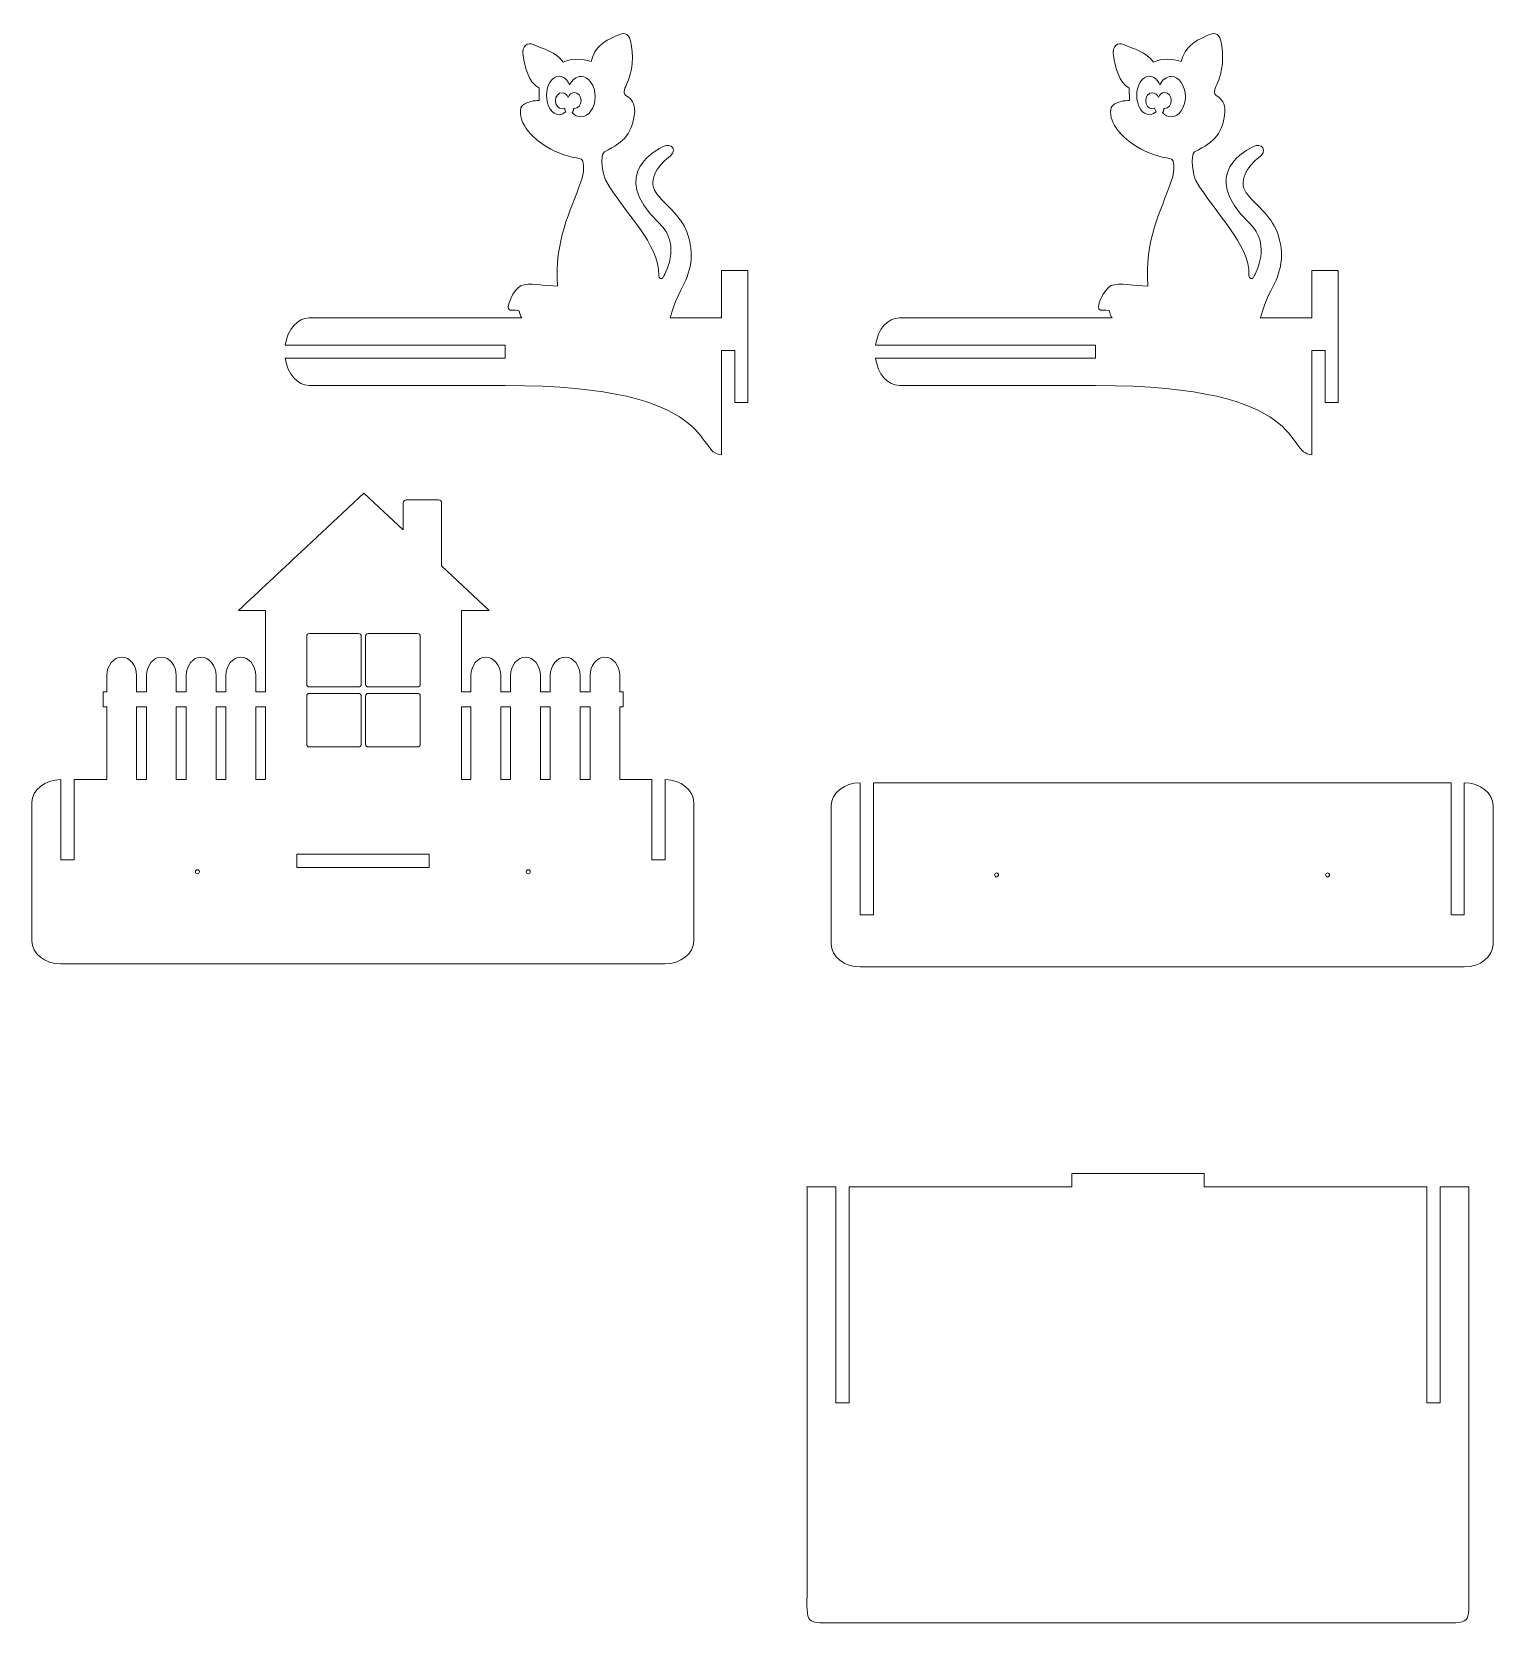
# Model space of a CAD drawing. Header units: millimetres. Extents: x -643 to 461, y -618 to 587.
import ezdxf

# ---------------------------------------------------------------- set-up
doc = ezdxf.new("R2010")
doc.units = ezdxf.units.MM
doc.header["$MEASUREMENT"] = 0
doc.layers.add('layer 1', color=7, linetype='Continuous')
doc.layers.add('layer 2', color=7, linetype='Continuous')

msp = doc.modelspace()

# ---------------------------------------------------------------- linework, layer by layer
at = {"layer": 'layer 1', "color": 30, "lineweight": 9}
for points, knots in [([(12.107, 371.1214), (12.107, 371.1214), (172.7236, 371.1214), (172.7236, 371.1214), (172.7236, 371.1214), (171.5385, 372.3327), (170.9698, 374.7984), (170.7566, 376.3157), (170.7566, 376.3157), (170.5705, 377.2294), (166.2079, 376.7477), (163.9332, 376.9632), (163.9332, 376.9632), (159.0149, 377.3707), (167.0603, 393.5538), (172.1477, 395.4425), (172.1477, 395.4425), (177.5694, 397.9083), (190.4631, 395.211), (199.6206, 395.0947), (199.6206, 395.0947), (197.2968, 429.7742), (209.2091, 450.5821), (217.7041, 475.0795), (217.7041, 475.0795), (219.8504, 479.3955), (219.6472, 489.0283), (218.3996, 490.3809), (218.3996, 490.3809), (217.6663, 491.3207), (214.9269, 491.813), (213.971, 491.9645), (213.971, 491.9645), (195.8566, 494.8335), (178.6521, 507.0648), (173.5387, 518.5494), (173.5387, 518.5494), (171.1028, 523.8544), (170.7919, 529.922), (173.5754, 531.9152), (173.5754, 531.9152), (176.908, 534.6418), (182.0556, 535.403), (185.9103, 535.4286), (185.9103, 535.4286), (185.9103, 535.4286), (185.7109, 544.7125), (185.7109, 544.7125), (185.7109, 544.7125), (177.5646, 549.0227), (175.1282, 560.6753), (173.7686, 569.5175), (173.7686, 569.5175), (172.1253, 576.6216), (177.6152, 579.6276), (181.1915, 577.7555), (181.1915, 577.7555), (189.3057, 574.279), (198.115, 572.1972), (203.9665, 564.451), (203.9665, 564.451), (210.8061, 567.4427), (217.9937, 567.0347), (225.0071, 564.7972), (225.0071, 564.7972), (227.8004, 576.1911), (235.64, 580.4384), (242.5221, 583.5533), (242.5221, 583.5533), (250.1924, 587.2426), (252.6114, 587.0175), (254.8584, 580.5771), (254.8584, 580.5771), (257.5558, 570.0019), (256.2501, 556.5075), (251.8134, 547.4583), (251.8134, 547.4583), (250.0644, 543.2644), (248.6643, 540.7266), (252.0924, 538.7558), (252.0924, 538.7558), (255.3812, 536.7775), (258.3222, 532.9702), (257.9578, 526.8967), (257.9578, 526.8967), (256.2516, 510.8843), (250.8922, 504.4598), (235.0921, 496.6406), (235.0921, 496.6406), (231.2338, 493.7534), (234.2068, 477.9666), (236.0484, 474.904), (236.0484, 474.904), (250.4331, 449.6994), (276.8105, 427.0177), (276.1283, 403.1737), (276.1283, 403.1737), (276.0952, 400.8786), (278.7306, 399.8236), (279.3238, 401.4568), (279.3238, 401.4568), (279.7409, 402.5876), (294.6027, 425.5797), (276.2553, 442.9885), (276.2553, 442.9885), (236.6651, 480.5535), (276.1257, 498.8349), (279.5675, 500.6723), (279.5675, 500.6723), (285.0074, 503.5766), (292.328, 498.1313), (281.9842, 490.9468), (281.9842, 490.9468), (279.0784, 488.9285), (266.3692, 476.0337), (274.111, 465.5454), (274.111, 465.5454), (280.0854, 457.452), (292.6874, 448.4257), (297.3149, 436.196), (297.3149, 436.196), (303.8739, 418.8603), (300.2389, 405.5233), (292.879, 392.0193), (292.879, 392.0193), (286.4149, 380.1593), (285.9346, 372.8025), (284.7007, 371.1214), (284.7007, 371.1214), (284.7007, 371.1214), (323.6166, 371.1214), (323.6166, 371.1214), (323.6166, 371.1214), (323.6166, 371.1214), (323.6166, 406.9055), (323.6166, 406.9055), (323.6166, 406.9055), (323.6166, 406.9055), (343.5133, 406.9055), (343.5133, 406.9055), (343.5133, 406.9055), (343.5133, 406.9055), (343.5133, 307.0487), (343.5133, 307.0487), (343.5133, 307.0487), (343.5133, 307.0487), (333.6097, 307.0487), (333.6097, 307.0487), (333.6097, 307.0487), (333.6097, 307.0487), (333.6097, 346.385), (333.6097, 346.385), (333.6097, 346.385), (333.6097, 346.385), (323.6097, 346.385), (323.6097, 346.385), (323.6097, 346.385), (323.6097, 346.385), (323.6097, 267.6792), (323.6097, 267.6792), (323.6097, 267.6792), (303.0214, 267.6109), (323.6097, 319.9494), (160.1525, 319.9494), (160.1525, 319.9494), (160.1525, 319.9494), (12.107, 319.9494), (12.107, 319.9494), (12.107, 319.9494), (3.1864, 319.9494), (-4.3085, 328.8353), (-5.9986, 340.5353), (-5.9986, 340.5353), (-5.9986, 340.5353), (160.1525, 340.5353), (160.1525, 340.5353), (160.1525, 340.5353), (160.1525, 340.5353), (160.1525, 350.5353), (160.1525, 350.5353), (160.1525, 350.5353), (160.1525, 350.5353), (-5.9986, 350.5353), (-5.9986, 350.5353), (-5.9986, 350.5353), (-4.3089, 362.2355), (3.186, 371.1214), (12.107, 371.1214)], [0, 0, 0, 0, 0.020833333, 0.020833333, 0.020833333, 0.020833333, 0.041666667, 0.041666667, 0.041666667, 0.041666667, 0.0625, 0.0625, 0.0625, 0.0625, 0.083333333, 0.083333333, 0.083333333, 0.083333333, 0.104166667, 0.104166667, 0.104166667, 0.104166667, 0.125, 0.125, 0.125, 0.125, 0.145833333, 0.145833333, 0.145833333, 0.145833333, 0.166666667, 0.166666667, 0.166666667, 0.166666667, 0.1875, 0.1875, 0.1875, 0.1875, 0.208333333, 0.208333333, 0.208333333, 0.208333333, 0.229166667, 0.229166667, 0.229166667, 0.229166667, 0.25, 0.25, 0.25, 0.25, 0.270833333, 0.270833333, 0.270833333, 0.270833333, 0.291666667, 0.291666667, 0.291666667, 0.291666667, 0.3125, 0.3125, 0.3125, 0.3125, 0.333333333, 0.333333333, 0.333333333, 0.333333333, 0.354166667, 0.354166667, 0.354166667, 0.354166667, 0.375, 0.375, 0.375, 0.375, 0.395833333, 0.395833333, 0.395833333, 0.395833333, 0.416666667, 0.416666667, 0.416666667, 0.416666667, 0.4375, 0.4375, 0.4375, 0.4375, 0.458333333, 0.458333333, 0.458333333, 0.458333333, 0.479166667, 0.479166667, 0.479166667, 0.479166667, 0.5, 0.5, 0.5, 0.5, 0.520833333, 0.520833333, 0.520833333, 0.520833333, 0.541666667, 0.541666667, 0.541666667, 0.541666667, 0.5625, 0.5625, 0.5625, 0.5625, 0.583333333, 0.583333333, 0.583333333, 0.583333333, 0.604166667, 0.604166667, 0.604166667, 0.604166667, 0.625, 0.625, 0.625, 0.625, 0.645833333, 0.645833333, 0.645833333, 0.645833333, 0.666666667, 0.666666667, 0.666666667, 0.666666667, 0.6875, 0.6875, 0.6875, 0.6875, 0.708333333, 0.708333333, 0.708333333, 0.708333333, 0.729166667, 0.729166667, 0.729166667, 0.729166667, 0.75, 0.75, 0.75, 0.75, 0.770833333, 0.770833333, 0.770833333, 0.770833333, 0.791666667, 0.791666667, 0.791666667, 0.791666667, 0.8125, 0.8125, 0.8125, 0.8125, 0.833333333, 0.833333333, 0.833333333, 0.833333333, 0.854166667, 0.854166667, 0.854166667, 0.854166667, 0.875, 0.875, 0.875, 0.875, 0.895833333, 0.895833333, 0.895833333, 0.895833333, 0.916666667, 0.916666667, 0.916666667, 0.916666667, 0.9375, 0.9375, 0.9375, 0.9375, 0.958333333, 0.958333333, 0.958333333, 0.958333333, 1, 1, 1, 1]), ([(217.4049, 553.551), (213.8446, 553.551), (210.6924, 551.0591), (208.751, 547.2279), (208.751, 547.2279), (207.0494, 551.145), (204.141, 553.7244), (200.8384, 553.7244), (200.8384, 553.7244), (195.5937, 553.7244), (191.3437, 547.2167), (191.3437, 539.1921), (191.3437, 539.1921), (191.3437, 531.1642), (195.5937, 524.6566), (200.8384, 524.6566), (200.8384, 524.6566), (202.7095, 524.6566), (204.4556, 525.4881), (205.9231, 526.9175), (205.9231, 526.9175), (205.7891, 527.1965), (205.6669, 527.468), (205.5576, 527.7165), (205.5576, 527.7165), (205.5576, 527.7165), (205.5507, 527.7256), (205.5507, 527.7256), (205.5507, 527.7256), (205.5507, 527.7256), (205.413, 528.0355), (205.413, 528.0355), (205.413, 528.0355), (205.413, 528.0355), (205.413, 528.0371), (205.413, 528.0371), (205.413, 528.0371), (205.413, 528.0371), (205.4056, 528.0557), (205.4056, 528.0557), (205.4056, 528.0557), (205.4056, 528.0557), (205.4019, 528.0621), (205.4019, 528.0621), (205.4019, 528.0621), (205.4019, 528.0621), (205.3773, 528.1192), (205.3773, 528.1192), (205.3773, 528.1192), (205.3773, 528.1192), (205.3401, 528.1971), (205.3401, 528.1971), (205.3401, 528.1971), (205.3401, 528.1971), (205.3336, 528.2195), (205.3336, 528.2195), (205.3336, 528.2195), (205.3336, 528.2195), (205.331, 528.2206), (205.331, 528.2206), (205.331, 528.2206), (205.331, 528.2206), (205.3171, 528.2478), (205.3171, 528.2478), (205.3171, 528.2478), (205.3171, 528.2478), (205.3042, 528.2744), (205.3042, 528.2744), (205.3042, 528.2744), (205.3042, 528.2744), (205.3033, 528.2744), (205.3033, 528.2744), (205.3033, 528.2744), (205.3033, 528.2744), (205.2953, 528.2926), (205.2953, 528.2926), (205.2953, 528.2926), (205.2953, 528.2926), (205.2866, 528.3134), (205.2866, 528.3134), (205.2866, 528.3134), (205.2866, 528.3134), (205.277, 528.3288), (205.277, 528.3288), (205.277, 528.3288), (205.277, 528.3288), (205.2675, 528.3475), (205.2675, 528.3475), (205.2675, 528.3475), (205.2675, 528.3475), (205.2579, 528.3662), (205.2579, 528.3662), (205.2579, 528.3662), (205.2579, 528.3662), (205.2489, 528.3816), (205.2489, 528.3816), (205.2489, 528.3816), (205.1784, 528.5246), (205.0199, 528.9513), (204.8226, 529.5071), (204.8226, 529.5071), (204.2972, 529.2836), (203.7276, 529.1604), (203.1383, 529.1604), (203.1383, 529.1604), (200.3509, 529.1604), (198.0888, 531.8736), (198.0888, 535.2195), (198.0888, 535.2195), (198.0888, 538.5648), (200.3509, 541.277), (203.1383, 541.277), (203.1383, 541.277), (205.1907, 541.277), (206.9573, 539.8092), (207.7488, 537.7007), (207.7488, 537.7007), (208.5056, 539.9036), (210.3101, 541.452), (212.4173, 541.452), (212.4173, 541.452), (215.2095, 541.452), (217.4726, 538.7382), (217.4726, 535.3944), (217.4726, 535.3944), (217.4726, 532.048), (215.2095, 529.3369), (212.4173, 529.3369), (212.4173, 529.3369), (212.2446, 529.3369), (212.0701, 529.3481), (211.8989, 529.3694), (211.8989, 529.3694), (211.8734, 529.1502), (211.8547, 529.0083), (211.8547, 528.9891), (211.8547, 528.9891), (211.8547, 528.9891), (211.8547, 528.9187), (211.8547, 528.9187), (211.8547, 528.9187), (211.8547, 528.9187), (211.8519, 528.9171), (211.8519, 528.9171), (211.8519, 528.9171), (211.8519, 528.9171), (211.851, 528.851), (211.851, 528.851), (211.851, 528.851), (211.851, 528.851), (211.8504, 528.8382), (211.8504, 528.8382), (211.8504, 528.8382), (211.8504, 528.8382), (211.8451, 528.7753), (211.8451, 528.7753), (211.8451, 528.7753), (211.8451, 528.7753), (211.8434, 528.7598), (211.8434, 528.7598), (211.8434, 528.7598), (211.8434, 528.7598), (211.8366, 528.6995), (211.8366, 528.6995), (211.8366, 528.6995), (211.8366, 528.6995), (211.8323, 528.6771), (211.8323, 528.6771), (211.8323, 528.6771), (211.8238, 528.6227), (211.8179, 528.5667), (211.8046, 528.5086), (211.8046, 528.5086), (211.8046, 528.5086), (211.8034, 528.5022), (211.8034, 528.5022), (211.8034, 528.5022), (211.8034, 528.5022), (211.7858, 528.4312), (211.7858, 528.4312), (211.7858, 528.4312), (211.7858, 528.4312), (211.7858, 528.4232), (211.7858, 528.4232), (211.7858, 528.4232), (211.7858, 528.4232), (211.7858, 528.4227), (211.7858, 528.4227), (211.7858, 528.4227), (211.7858, 528.4227), (211.7768, 528.3816), (211.7768, 528.3816), (211.7768, 528.3816), (211.7768, 528.3816), (211.7453, 528.259), (211.7453, 528.259), (211.7453, 528.259), (211.7453, 528.259), (211.7416, 528.2456), (211.7416, 528.2456), (211.7416, 528.2456), (211.7416, 528.2456), (211.7331, 528.2174), (211.7331, 528.2174), (211.7331, 528.2174), (211.7331, 528.2174), (211.7155, 528.1566), (211.7155, 528.1566), (211.7155, 528.1566), (211.7155, 528.1566), (211.7085, 528.1309), (211.7085, 528.1309), (211.7085, 528.1309), (211.7085, 528.1309), (211.6878, 528.068), (211.6878, 528.068), (211.6878, 528.068), (211.6878, 528.068), (211.6878, 528.0643), (211.6878, 528.0643), (211.6878, 528.0643), (211.6878, 528.0643), (211.6818, 528.0456), (211.6818, 528.0456), (211.6818, 528.0456), (211.6818, 528.0456), (211.6679, 528.0045), (211.6679, 528.0045), (211.6679, 528.0045), (211.6679, 528.0045), (211.6568, 527.9699), (211.6568, 527.9699), (211.6568, 527.9699), (211.6568, 527.9699), (211.6541, 527.9608), (211.6541, 527.9608), (211.6541, 527.9608), (211.6541, 527.9608), (211.6376, 527.9149), (211.6376, 527.9149), (211.6376, 527.9149), (211.6376, 527.9149), (211.6258, 527.8781), (211.6258, 527.8781), (211.6258, 527.8781), (211.6258, 527.8781), (211.6226, 527.8728), (211.6226, 527.8728), (211.6226, 527.8728), (211.6226, 527.8728), (211.6205, 527.8611), (211.6205, 527.8611), (211.6205, 527.8611), (211.6205, 527.8611), (211.5895, 527.7859), (211.5895, 527.7859), (211.5895, 527.7859), (211.5895, 527.7859), (211.5895, 527.7837), (211.5895, 527.7837), (211.5895, 527.7837), (211.5895, 527.7837), (211.5736, 527.7411), (211.5736, 527.7411), (211.5736, 527.7411), (211.5736, 527.7411), (211.5736, 527.74), (211.5736, 527.74), (211.5736, 527.74), (211.5736, 527.74), (211.5399, 527.6626), (211.5399, 527.6626), (211.5399, 527.6626), (211.5399, 527.6626), (211.501, 527.5661), (211.501, 527.5661), (211.501, 527.5661), (211.501, 527.5661), (211.4823, 527.5192), (211.4823, 527.5192), (211.4823, 527.5192), (211.4823, 527.5192), (211.4722, 527.4968), (211.4722, 527.4968), (211.4722, 527.4968), (211.4722, 527.4968), (211.4611, 527.476), (211.4611, 527.476), (211.4611, 527.476), (211.4611, 527.476), (211.4429, 527.4301), (211.4429, 527.4301), (211.4429, 527.4301), (211.4429, 527.4301), (211.4279, 527.4013), (211.4279, 527.4013), (211.4279, 527.4013), (211.4279, 527.4013), (211.4216, 527.3874), (211.4216, 527.3874), (211.4216, 527.3874), (211.4216, 527.3874), (211.4007, 527.34), (211.4007, 527.34), (211.4007, 527.34), (211.4007, 527.34), (211.3853, 527.3069), (211.3853, 527.3069), (211.3853, 527.3069), (211.3853, 527.3069), (211.3811, 527.2962), (211.3811, 527.2962), (211.3811, 527.2962), (211.3811, 527.2962), (211.3576, 527.2498), (211.3576, 527.2498), (211.3576, 527.2498), (211.3576, 527.2498), (211.3363, 527.2087), (211.3363, 527.2087), (211.3363, 527.2087), (211.3363, 527.2087), (211.3335, 527.205), (211.3335, 527.205), (211.3335, 527.205), (211.3335, 527.205), (211.3139, 527.1607), (211.3139, 527.1607), (211.3139, 527.1607), (211.276, 527.0839), (211.2338, 527.0093), (211.1964, 526.9357), (211.1964, 526.9357), (211.1964, 526.9357), (211.1869, 526.9223), (211.1869, 526.9223), (211.1869, 526.9223), (211.0844, 526.7324), (210.973, 526.5458), (210.8551, 526.3623), (210.8551, 526.3623), (210.8551, 526.3623), (210.8482, 526.3553), (210.8482, 526.3553), (210.8482, 526.3553), (210.8482, 526.3553), (210.8242, 526.3196), (210.8242, 526.3196), (210.8242, 526.3196), (210.8242, 526.3196), (210.7959, 526.2759), (210.7959, 526.2759), (210.7959, 526.2759), (212.6152, 524.2213), (214.9076, 522.994), (217.4049, 522.994), (217.4049, 522.994), (223.3024, 522.994), (228.0868, 529.8388), (228.0868, 538.273), (228.0868, 538.273), (228.0868, 546.71), (223.3024, 553.551), (217.4049, 553.551)], [0, 0, 0, 0, 0.010869565, 0.010869565, 0.010869565, 0.010869565, 0.02173913, 0.02173913, 0.02173913, 0.02173913, 0.032608696, 0.032608696, 0.032608696, 0.032608696, 0.043478261, 0.043478261, 0.043478261, 0.043478261, 0.054347826, 0.054347826, 0.054347826, 0.054347826, 0.065217391, 0.065217391, 0.065217391, 0.065217391, 0.076086957, 0.076086957, 0.076086957, 0.076086957, 0.086956522, 0.086956522, 0.086956522, 0.086956522, 0.097826087, 0.097826087, 0.097826087, 0.097826087, 0.108695652, 0.108695652, 0.108695652, 0.108695652, 0.119565217, 0.119565217, 0.119565217, 0.119565217, 0.130434783, 0.130434783, 0.130434783, 0.130434783, 0.141304348, 0.141304348, 0.141304348, 0.141304348, 0.152173913, 0.152173913, 0.152173913, 0.152173913, 0.163043478, 0.163043478, 0.163043478, 0.163043478, 0.173913043, 0.173913043, 0.173913043, 0.173913043, 0.184782609, 0.184782609, 0.184782609, 0.184782609, 0.195652174, 0.195652174, 0.195652174, 0.195652174, 0.206521739, 0.206521739, 0.206521739, 0.206521739, 0.217391304, 0.217391304, 0.217391304, 0.217391304, 0.22826087, 0.22826087, 0.22826087, 0.22826087, 0.239130435, 0.239130435, 0.239130435, 0.239130435, 0.25, 0.25, 0.25, 0.25, 0.260869565, 0.260869565, 0.260869565, 0.260869565, 0.27173913, 0.27173913, 0.27173913, 0.27173913, 0.282608696, 0.282608696, 0.282608696, 0.282608696, 0.293478261, 0.293478261, 0.293478261, 0.293478261, 0.304347826, 0.304347826, 0.304347826, 0.304347826, 0.315217391, 0.315217391, 0.315217391, 0.315217391, 0.326086957, 0.326086957, 0.326086957, 0.326086957, 0.336956522, 0.336956522, 0.336956522, 0.336956522, 0.347826087, 0.347826087, 0.347826087, 0.347826087, 0.358695652, 0.358695652, 0.358695652, 0.358695652, 0.369565217, 0.369565217, 0.369565217, 0.369565217, 0.380434783, 0.380434783, 0.380434783, 0.380434783, 0.391304348, 0.391304348, 0.391304348, 0.391304348, 0.402173913, 0.402173913, 0.402173913, 0.402173913, 0.413043478, 0.413043478, 0.413043478, 0.413043478, 0.423913043, 0.423913043, 0.423913043, 0.423913043, 0.434782609, 0.434782609, 0.434782609, 0.434782609, 0.445652174, 0.445652174, 0.445652174, 0.445652174, 0.456521739, 0.456521739, 0.456521739, 0.456521739, 0.467391304, 0.467391304, 0.467391304, 0.467391304, 0.47826087, 0.47826087, 0.47826087, 0.47826087, 0.489130435, 0.489130435, 0.489130435, 0.489130435, 0.5, 0.5, 0.5, 0.5, 0.510869565, 0.510869565, 0.510869565, 0.510869565, 0.52173913, 0.52173913, 0.52173913, 0.52173913, 0.532608696, 0.532608696, 0.532608696, 0.532608696, 0.543478261, 0.543478261, 0.543478261, 0.543478261, 0.554347826, 0.554347826, 0.554347826, 0.554347826, 0.565217391, 0.565217391, 0.565217391, 0.565217391, 0.576086957, 0.576086957, 0.576086957, 0.576086957, 0.586956522, 0.586956522, 0.586956522, 0.586956522, 0.597826087, 0.597826087, 0.597826087, 0.597826087, 0.608695652, 0.608695652, 0.608695652, 0.608695652, 0.619565217, 0.619565217, 0.619565217, 0.619565217, 0.630434783, 0.630434783, 0.630434783, 0.630434783, 0.641304348, 0.641304348, 0.641304348, 0.641304348, 0.652173913, 0.652173913, 0.652173913, 0.652173913, 0.663043478, 0.663043478, 0.663043478, 0.663043478, 0.673913043, 0.673913043, 0.673913043, 0.673913043, 0.684782609, 0.684782609, 0.684782609, 0.684782609, 0.695652174, 0.695652174, 0.695652174, 0.695652174, 0.706521739, 0.706521739, 0.706521739, 0.706521739, 0.717391304, 0.717391304, 0.717391304, 0.717391304, 0.72826087, 0.72826087, 0.72826087, 0.72826087, 0.739130435, 0.739130435, 0.739130435, 0.739130435, 0.75, 0.75, 0.75, 0.75, 0.760869565, 0.760869565, 0.760869565, 0.760869565, 0.77173913, 0.77173913, 0.77173913, 0.77173913, 0.782608696, 0.782608696, 0.782608696, 0.782608696, 0.793478261, 0.793478261, 0.793478261, 0.793478261, 0.804347826, 0.804347826, 0.804347826, 0.804347826, 0.815217391, 0.815217391, 0.815217391, 0.815217391, 0.826086957, 0.826086957, 0.826086957, 0.826086957, 0.836956522, 0.836956522, 0.836956522, 0.836956522, 0.847826087, 0.847826087, 0.847826087, 0.847826087, 0.858695652, 0.858695652, 0.858695652, 0.858695652, 0.869565217, 0.869565217, 0.869565217, 0.869565217, 0.880434783, 0.880434783, 0.880434783, 0.880434783, 0.891304348, 0.891304348, 0.891304348, 0.891304348, 0.902173913, 0.902173913, 0.902173913, 0.902173913, 0.913043478, 0.913043478, 0.913043478, 0.913043478, 0.923913043, 0.923913043, 0.923913043, 0.923913043, 0.934782609, 0.934782609, 0.934782609, 0.934782609, 0.945652174, 0.945652174, 0.945652174, 0.945652174, 0.956521739, 0.956521739, 0.956521739, 0.956521739, 0.967391304, 0.967391304, 0.967391304, 0.967391304, 0.97826087, 0.97826087, 0.97826087, 0.97826087, 1, 1, 1, 1])]:
    msp.add_open_spline(points, degree=3, knots=knots, dxfattribs=at)
at = {"layer": 'layer 1', "color": 250, "lineweight": 9}
for points, knots in [([(-621.4244, 22.0459), (-621.4244, 22.0459), (-621.4244, -38.4746), (-621.4244, -38.4746), (-621.4244, -38.4746), (-621.4244, -38.4746), (-611.4243, -38.4746), (-611.4243, -38.4746), (-611.4243, -38.4746), (-611.4243, -38.4746), (-611.4243, 22.0459), (-611.4243, 22.0459), (-611.4243, 22.0459), (-611.4243, 22.0459), (-586.7422, 22.046), (-586.7422, 22.046), (-586.7422, 22.046), (-586.7422, 22.046), (-586.7422, 77.0802), (-586.7422, 77.0802), (-586.7422, 77.0802), (-586.7422, 77.0802), (-589.383, 77.0802), (-589.383, 77.0802), (-589.383, 77.0802), (-589.383, 77.0802), (-589.383, 88.4972), (-589.383, 88.4972), (-589.383, 88.4972), (-589.383, 88.4972), (-586.7422, 88.4972), (-586.7422, 88.4972), (-586.7422, 88.4972), (-586.7422, 88.4972), (-586.7422, 100.6166), (-586.7422, 100.6166), (-586.7422, 100.6166), (-586.7422, 108.3038), (-581.6779, 114.5932), (-575.4882, 114.5932), (-575.4882, 114.5932), (-569.2985, 114.5932), (-564.2343, 108.3038), (-564.2343, 100.6166), (-564.2343, 100.6166), (-564.2343, 100.6166), (-564.2343, 88.4972), (-564.2343, 88.4972), (-564.2343, 88.4972), (-564.2343, 88.4972), (-556.7422, 88.4972), (-556.7422, 88.4972), (-556.7422, 88.4972), (-556.7422, 88.4972), (-556.7422, 100.6166), (-556.7422, 100.6166), (-556.7422, 100.6166), (-556.7422, 108.3038), (-551.678, 114.5932), (-545.4883, 114.5932), (-545.4883, 114.5932), (-539.2986, 114.5932), (-534.2343, 108.3038), (-534.2343, 100.6166), (-534.2343, 100.6166), (-534.2343, 100.6166), (-534.2343, 88.4972), (-534.2343, 88.4972), (-534.2343, 88.4972), (-534.2343, 88.4972), (-526.7421, 88.4972), (-526.7421, 88.4972), (-526.7421, 88.4972), (-526.7421, 88.4972), (-526.7421, 100.6166), (-526.7421, 100.6166), (-526.7421, 100.6166), (-526.7421, 108.3038), (-521.678, 114.5932), (-515.4883, 114.5932), (-515.4883, 114.5932), (-509.2986, 114.5932), (-504.2344, 108.3038), (-504.2344, 100.6166), (-504.2344, 100.6166), (-504.2344, 100.6166), (-504.2344, 88.4972), (-504.2344, 88.4972), (-504.2344, 88.4972), (-504.2344, 88.4972), (-496.7421, 88.4972), (-496.7421, 88.4972), (-496.7421, 88.4972), (-496.7421, 88.4972), (-496.7421, 100.6166), (-496.7421, 100.6166), (-496.7421, 100.6166), (-496.7421, 108.3038), (-491.6779, 114.5932), (-485.4882, 114.5932), (-485.4882, 114.5932), (-479.2985, 114.5932), (-474.2343, 108.3038), (-474.2343, 100.6166), (-474.2343, 100.6166), (-474.2343, 100.6166), (-474.2343, 88.4972), (-474.2343, 88.4972), (-474.2343, 88.4972), (-474.2343, 88.4972), (-466.9481, 88.4972), (-466.9481, 88.4972), (-466.9481, 88.4972), (-466.9481, 88.4972), (-466.9481, 149.9168), (-466.9481, 149.9168), (-466.9481, 149.9168), (-466.9481, 149.9168), (-487.2824, 149.9168), (-487.2824, 149.9168), (-487.2824, 149.9168), (-471.489, 164.6889), (-455.6953, 179.461), (-439.9018, 194.2331), (-439.9018, 194.2331), (-439.9018, 194.2331), (-392.5212, 238.5492), (-392.5212, 238.5492), (-392.5212, 238.5492), (-392.5212, 238.5492), (-362.837, 210.7849), (-362.837, 210.7849), (-362.837, 210.7849), (-362.837, 210.7849), (-362.837, 231.2097), (-362.837, 231.2097), (-362.837, 231.2097), (-362.837, 232.4656), (-361.8095, 233.4931), (-360.5537, 233.4931), (-360.5537, 233.4931), (-360.5537, 233.4931), (-336.0887, 233.4931), (-336.0887, 233.4931), (-336.0887, 233.4931), (-334.8328, 233.4931), (-333.8053, 232.4656), (-333.8053, 231.2097), (-333.8053, 231.2097), (-333.8053, 231.2097), (-333.8053, 183.6308), (-333.8053, 183.6308), (-333.8053, 183.6308), (-333.8053, 183.6308), (-297.7602, 149.9168), (-297.7602, 149.9168), (-297.7602, 149.9168), (-297.7602, 149.9168), (-318.8533, 149.9168), (-318.8533, 149.9168), (-318.8533, 149.9168), (-318.8533, 149.9168), (-318.8533, 88.4972), (-318.8533, 88.4972), (-318.8533, 88.4972), (-318.8533, 88.4972), (-311.6769, 88.4972), (-311.6769, 88.4972), (-311.6769, 88.4972), (-311.6769, 88.4972), (-311.6769, 100.6166), (-311.6769, 100.6166), (-311.6769, 100.6166), (-311.6769, 108.3038), (-306.6127, 114.5932), (-300.423, 114.5932), (-300.423, 114.5932), (-294.2333, 114.5932), (-289.1691, 108.3038), (-289.1691, 100.6166), (-289.1691, 100.6166), (-289.1691, 100.6166), (-289.1691, 88.4972), (-289.1691, 88.4972), (-289.1691, 88.4972), (-289.1691, 88.4972), (-281.6768, 88.4972), (-281.6768, 88.4972), (-281.6768, 88.4972), (-281.6768, 88.4972), (-281.6768, 100.6166), (-281.6768, 100.6166), (-281.6768, 100.6166), (-281.6768, 108.3038), (-276.6126, 114.5932), (-270.4229, 114.5932), (-270.4229, 114.5932), (-264.2333, 114.5932), (-259.1691, 108.3038), (-259.1691, 100.6166), (-259.1691, 100.6166), (-259.1691, 100.6166), (-259.1691, 88.4972), (-259.1691, 88.4972), (-259.1691, 88.4972), (-259.1691, 88.4972), (-251.6768, 88.4972), (-251.6768, 88.4972), (-251.6768, 88.4972), (-251.6768, 88.4972), (-251.6768, 100.6166), (-251.6768, 100.6166), (-251.6768, 100.6166), (-251.6768, 108.3038), (-246.6126, 114.5932), (-240.4229, 114.5932), (-240.4229, 114.5932), (-234.2332, 114.5932), (-229.169, 108.3038), (-229.169, 100.6166), (-229.169, 100.6166), (-229.169, 100.6166), (-229.169, 88.4972), (-229.169, 88.4972), (-229.169, 88.4972), (-229.169, 88.4972), (-221.6769, 88.4972), (-221.6769, 88.4972), (-221.6769, 88.4972), (-221.6769, 88.4972), (-221.6769, 100.6166), (-221.6769, 100.6166), (-221.6769, 100.6166), (-221.6769, 108.3038), (-216.6127, 114.5932), (-210.423, 114.5932), (-210.423, 114.5932), (-204.2333, 114.5932), (-199.169, 108.3038), (-199.169, 100.6166), (-199.169, 100.6166), (-199.169, 100.6166), (-199.169, 88.4972), (-199.169, 88.4972), (-199.169, 88.4972), (-199.169, 88.4972), (-196.5282, 88.4972), (-196.5282, 88.4972), (-196.5282, 88.4972), (-196.5282, 88.4972), (-196.5282, 77.0802), (-196.5282, 77.0802), (-196.5282, 77.0802), (-196.5282, 77.0802), (-199.169, 77.0802), (-199.169, 77.0802), (-199.169, 77.0802), (-199.169, 77.0802), (-199.169, 22.0468), (-199.169, 22.0468), (-199.169, 22.0468), (-199.169, 22.0468), (-175.0295, 22.0469), (-175.0295, 22.0469), (-175.0295, 22.0469), (-175.0295, 22.0469), (-175.0295, -38.4736), (-175.0295, -38.4736), (-175.0295, -38.4736), (-175.0295, -38.4736), (-165.0296, -38.4736), (-165.0296, -38.4736), (-165.0296, -38.4736), (-165.0296, -38.4736), (-165.0296, 22.0459), (-165.0296, 22.0459), (-165.0296, 22.0459), (-153.0821, 22.0042), (-143.3233, 14.2263), (-143.3233, 4.7246), (-143.3233, 4.7246), (-143.3233, 4.7246), (-143.3233, -99.8609), (-143.3233, -99.8609), (-143.3233, -99.8609), (-143.3233, -109.3881), (-153.1345, -117.1831), (-165.1258, -117.1831), (-165.1258, -117.1831), (-165.1258, -117.1831), (-621.5207, -117.1831), (-621.5207, -117.1831), (-621.5207, -117.1831), (-633.5121, -117.1831), (-643.3232, -109.3881), (-643.3232, -99.8609), (-643.3232, -99.8609), (-643.3232, -99.8609), (-643.3232, 4.7246), (-643.3232, 4.7246), (-643.3232, 4.7246), (-643.3232, 14.2519), (-633.4159, 22.0459), (-621.4244, 22.0459)], [0, 0, 0, 0, 0.012987013, 0.012987013, 0.012987013, 0.012987013, 0.025974026, 0.025974026, 0.025974026, 0.025974026, 0.038961039, 0.038961039, 0.038961039, 0.038961039, 0.051948052, 0.051948052, 0.051948052, 0.051948052, 0.064935065, 0.064935065, 0.064935065, 0.064935065, 0.077922078, 0.077922078, 0.077922078, 0.077922078, 0.090909091, 0.090909091, 0.090909091, 0.090909091, 0.103896104, 0.103896104, 0.103896104, 0.103896104, 0.116883117, 0.116883117, 0.116883117, 0.116883117, 0.12987013, 0.12987013, 0.12987013, 0.12987013, 0.142857143, 0.142857143, 0.142857143, 0.142857143, 0.155844156, 0.155844156, 0.155844156, 0.155844156, 0.168831169, 0.168831169, 0.168831169, 0.168831169, 0.181818182, 0.181818182, 0.181818182, 0.181818182, 0.194805195, 0.194805195, 0.194805195, 0.194805195, 0.207792208, 0.207792208, 0.207792208, 0.207792208, 0.220779221, 0.220779221, 0.220779221, 0.220779221, 0.233766234, 0.233766234, 0.233766234, 0.233766234, 0.246753247, 0.246753247, 0.246753247, 0.246753247, 0.25974026, 0.25974026, 0.25974026, 0.25974026, 0.272727273, 0.272727273, 0.272727273, 0.272727273, 0.285714286, 0.285714286, 0.285714286, 0.285714286, 0.298701299, 0.298701299, 0.298701299, 0.298701299, 0.311688312, 0.311688312, 0.311688312, 0.311688312, 0.324675325, 0.324675325, 0.324675325, 0.324675325, 0.337662338, 0.337662338, 0.337662338, 0.337662338, 0.350649351, 0.350649351, 0.350649351, 0.350649351, 0.363636364, 0.363636364, 0.363636364, 0.363636364, 0.376623377, 0.376623377, 0.376623377, 0.376623377, 0.38961039, 0.38961039, 0.38961039, 0.38961039, 0.402597403, 0.402597403, 0.402597403, 0.402597403, 0.415584416, 0.415584416, 0.415584416, 0.415584416, 0.428571429, 0.428571429, 0.428571429, 0.428571429, 0.441558442, 0.441558442, 0.441558442, 0.441558442, 0.454545455, 0.454545455, 0.454545455, 0.454545455, 0.467532468, 0.467532468, 0.467532468, 0.467532468, 0.480519481, 0.480519481, 0.480519481, 0.480519481, 0.493506494, 0.493506494, 0.493506494, 0.493506494, 0.506493506, 0.506493506, 0.506493506, 0.506493506, 0.519480519, 0.519480519, 0.519480519, 0.519480519, 0.532467532, 0.532467532, 0.532467532, 0.532467532, 0.545454545, 0.545454545, 0.545454545, 0.545454545, 0.558441558, 0.558441558, 0.558441558, 0.558441558, 0.571428571, 0.571428571, 0.571428571, 0.571428571, 0.584415584, 0.584415584, 0.584415584, 0.584415584, 0.597402597, 0.597402597, 0.597402597, 0.597402597, 0.61038961, 0.61038961, 0.61038961, 0.61038961, 0.623376623, 0.623376623, 0.623376623, 0.623376623, 0.636363636, 0.636363636, 0.636363636, 0.636363636, 0.649350649, 0.649350649, 0.649350649, 0.649350649, 0.662337662, 0.662337662, 0.662337662, 0.662337662, 0.675324675, 0.675324675, 0.675324675, 0.675324675, 0.688311688, 0.688311688, 0.688311688, 0.688311688, 0.701298701, 0.701298701, 0.701298701, 0.701298701, 0.714285714, 0.714285714, 0.714285714, 0.714285714, 0.727272727, 0.727272727, 0.727272727, 0.727272727, 0.74025974, 0.74025974, 0.74025974, 0.74025974, 0.753246753, 0.753246753, 0.753246753, 0.753246753, 0.766233766, 0.766233766, 0.766233766, 0.766233766, 0.779220779, 0.779220779, 0.779220779, 0.779220779, 0.792207792, 0.792207792, 0.792207792, 0.792207792, 0.805194805, 0.805194805, 0.805194805, 0.805194805, 0.818181818, 0.818181818, 0.818181818, 0.818181818, 0.831168831, 0.831168831, 0.831168831, 0.831168831, 0.844155844, 0.844155844, 0.844155844, 0.844155844, 0.857142857, 0.857142857, 0.857142857, 0.857142857, 0.87012987, 0.87012987, 0.87012987, 0.87012987, 0.883116883, 0.883116883, 0.883116883, 0.883116883, 0.896103896, 0.896103896, 0.896103896, 0.896103896, 0.909090909, 0.909090909, 0.909090909, 0.909090909, 0.922077922, 0.922077922, 0.922077922, 0.922077922, 0.935064935, 0.935064935, 0.935064935, 0.935064935, 0.948051948, 0.948051948, 0.948051948, 0.948051948, 0.961038961, 0.961038961, 0.961038961, 0.961038961, 0.974025974, 0.974025974, 0.974025974, 0.974025974, 1, 1, 1, 1]), ([(-394.4785, 94.1074), (-394.4785, 92.9953), (-395.3883, 92.0854), (-396.5004, 92.0854), (-396.5004, 92.0854), (-396.5004, 92.0854), (-433.7207, 92.0854), (-433.7207, 92.0854), (-433.7207, 92.0854), (-434.8328, 92.0854), (-435.7428, 92.9953), (-435.7428, 94.1074), (-435.7428, 94.1074), (-435.7428, 94.1074), (-435.7428, 130.5122), (-435.7428, 130.5122), (-435.7428, 130.5122), (-435.7428, 131.6243), (-434.8328, 132.5342), (-433.7207, 132.5342), (-433.7207, 132.5342), (-433.7207, 132.5342), (-396.5004, 132.5342), (-396.5004, 132.5342), (-396.5004, 132.5342), (-395.3883, 132.5342), (-394.4785, 131.6243), (-394.4785, 130.5122), (-394.4785, 130.5122), (-394.4785, 130.5122), (-394.4785, 94.1074), (-394.4785, 94.1074)], [0, 0, 0, 0, 0.111111111, 0.111111111, 0.111111111, 0.111111111, 0.222222222, 0.222222222, 0.222222222, 0.222222222, 0.333333333, 0.333333333, 0.333333333, 0.333333333, 0.444444444, 0.444444444, 0.444444444, 0.444444444, 0.555555556, 0.555555556, 0.555555556, 0.555555556, 0.666666667, 0.666666667, 0.666666667, 0.666666667, 0.777777778, 0.777777778, 0.777777778, 0.777777778, 1, 1, 1, 1]), ([(-349.9521, 94.1078), (-349.9521, 92.9954), (-350.8621, 92.0854), (-351.9746, 92.0854), (-351.9746, 92.0854), (-351.9746, 92.0854), (-389.1941, 92.0854), (-389.1941, 92.0854), (-389.1941, 92.0854), (-390.3064, 92.0854), (-391.2165, 92.9954), (-391.2165, 94.1078), (-391.2165, 94.1078), (-391.2165, 94.1078), (-391.2165, 130.5118), (-391.2165, 130.5118), (-391.2165, 130.5118), (-391.2165, 131.6242), (-390.3064, 132.5342), (-389.1941, 132.5342), (-389.1941, 132.5342), (-389.1941, 132.5342), (-351.9746, 132.5342), (-351.9746, 132.5342), (-351.9746, 132.5342), (-350.8621, 132.5342), (-349.9521, 131.6242), (-349.9521, 130.5118), (-349.9521, 130.5118), (-349.9521, 130.5118), (-349.9521, 94.1078), (-349.9521, 94.1078)], [0, 0, 0, 0, 0.111111111, 0.111111111, 0.111111111, 0.111111111, 0.222222222, 0.222222222, 0.222222222, 0.222222222, 0.333333333, 0.333333333, 0.333333333, 0.333333333, 0.444444444, 0.444444444, 0.444444444, 0.444444444, 0.555555556, 0.555555556, 0.555555556, 0.555555556, 0.666666667, 0.666666667, 0.666666667, 0.666666667, 0.777777778, 0.777777778, 0.777777778, 0.777777778, 1, 1, 1, 1]), ([(-394.4785, 48.766), (-394.4785, 47.6536), (-395.3884, 46.7436), (-396.5009, 46.7436), (-396.5009, 46.7436), (-396.5009, 46.7436), (-433.7204, 46.7436), (-433.7204, 46.7436), (-433.7204, 46.7436), (-434.8327, 46.7436), (-435.7428, 47.6536), (-435.7428, 48.766), (-435.7428, 48.766), (-435.7428, 48.766), (-435.7428, 85.17), (-435.7428, 85.17), (-435.7428, 85.17), (-435.7428, 86.2824), (-434.8327, 87.1924), (-433.7204, 87.1924), (-433.7204, 87.1924), (-433.7204, 87.1924), (-396.5009, 87.1924), (-396.5009, 87.1924), (-396.5009, 87.1924), (-395.3884, 87.1924), (-394.4785, 86.2824), (-394.4785, 85.17), (-394.4785, 85.17), (-394.4785, 85.17), (-394.4785, 48.766), (-394.4785, 48.766)], [0, 0, 0, 0, 0.111111111, 0.111111111, 0.111111111, 0.111111111, 0.222222222, 0.222222222, 0.222222222, 0.222222222, 0.333333333, 0.333333333, 0.333333333, 0.333333333, 0.444444444, 0.444444444, 0.444444444, 0.444444444, 0.555555556, 0.555555556, 0.555555556, 0.555555556, 0.666666667, 0.666666667, 0.666666667, 0.666666667, 0.777777778, 0.777777778, 0.777777778, 0.777777778, 1, 1, 1, 1]), ([(-349.9521, 48.766), (-349.9521, 47.6536), (-350.8621, 46.7436), (-351.9746, 46.7436), (-351.9746, 46.7436), (-351.9746, 46.7436), (-389.1941, 46.7436), (-389.1941, 46.7436), (-389.1941, 46.7436), (-390.3064, 46.7436), (-391.2165, 47.6536), (-391.2165, 48.766), (-391.2165, 48.766), (-391.2165, 48.766), (-391.2165, 85.17), (-391.2165, 85.17), (-391.2165, 85.17), (-391.2165, 86.2824), (-390.3064, 87.1924), (-389.1941, 87.1924), (-389.1941, 87.1924), (-389.1941, 87.1924), (-351.9746, 87.1924), (-351.9746, 87.1924), (-351.9746, 87.1924), (-350.8621, 87.1924), (-349.9521, 86.2824), (-349.9521, 85.17), (-349.9521, 85.17), (-349.9521, 85.17), (-349.9521, 48.766), (-349.9521, 48.766)], [0, 0, 0, 0, 0.111111111, 0.111111111, 0.111111111, 0.111111111, 0.222222222, 0.222222222, 0.222222222, 0.222222222, 0.333333333, 0.333333333, 0.333333333, 0.333333333, 0.444444444, 0.444444444, 0.444444444, 0.444444444, 0.555555556, 0.555555556, 0.555555556, 0.555555556, 0.666666667, 0.666666667, 0.666666667, 0.666666667, 0.777777778, 0.777777778, 0.777777778, 0.777777778, 1, 1, 1, 1]), ([(-564.2343, 22.046), (-564.2343, 22.046), (-556.7422, 22.046), (-556.7422, 22.046), (-556.7422, 22.046), (-556.7422, 22.046), (-556.7422, 77.0802), (-556.7422, 77.0802), (-556.7422, 77.0802), (-556.7422, 77.0802), (-564.2343, 77.0802), (-564.2343, 77.0802), (-564.2343, 77.0802), (-564.2343, 77.0802), (-564.2343, 22.046), (-564.2343, 22.046)], [0, 0, 0, 0, 0.2, 0.2, 0.2, 0.2, 0.4, 0.4, 0.4, 0.4, 0.6, 0.6, 0.6, 0.6, 1, 1, 1, 1]), ([(-534.2343, 22.0461), (-534.2343, 22.0461), (-526.7421, 22.0461), (-526.7421, 22.0461), (-526.7421, 22.0461), (-526.7421, 22.0461), (-526.7421, 77.0802), (-526.7421, 77.0802), (-526.7421, 77.0802), (-526.7421, 77.0802), (-534.2343, 77.0802), (-534.2343, 77.0802), (-534.2343, 77.0802), (-534.2343, 77.0802), (-534.2343, 22.0461), (-534.2343, 22.0461)], [0, 0, 0, 0, 0.2, 0.2, 0.2, 0.2, 0.4, 0.4, 0.4, 0.4, 0.6, 0.6, 0.6, 0.6, 1, 1, 1, 1]), ([(-504.2344, 22.0461), (-504.2344, 22.0461), (-496.7421, 22.0462), (-496.7421, 22.0462), (-496.7421, 22.0462), (-496.7421, 22.0462), (-496.7421, 77.0802), (-496.7421, 77.0802), (-496.7421, 77.0802), (-496.7421, 77.0802), (-504.2344, 77.0802), (-504.2344, 77.0802), (-504.2344, 77.0802), (-504.2344, 77.0802), (-504.2344, 22.0461), (-504.2344, 22.0461)], [0, 0, 0, 0, 0.2, 0.2, 0.2, 0.2, 0.4, 0.4, 0.4, 0.4, 0.6, 0.6, 0.6, 0.6, 1, 1, 1, 1]), ([(-474.2343, 22.0462), (-474.2343, 22.0462), (-466.9481, 22.0462), (-466.9481, 22.0462), (-466.9481, 22.0462), (-466.9481, 22.0462), (-466.9481, 77.0802), (-466.9481, 77.0802), (-466.9481, 77.0802), (-466.9481, 77.0802), (-474.2343, 77.0802), (-474.2343, 77.0802), (-474.2343, 77.0802), (-474.2343, 77.0802), (-474.2343, 22.0462), (-474.2343, 22.0462)], [0, 0, 0, 0, 0.2, 0.2, 0.2, 0.2, 0.4, 0.4, 0.4, 0.4, 0.6, 0.6, 0.6, 0.6, 1, 1, 1, 1]), ([(-318.8533, 22.0466), (-318.8533, 22.0466), (-311.6769, 22.0466), (-311.6769, 22.0466), (-311.6769, 22.0466), (-311.6769, 22.0466), (-311.6769, 77.0802), (-311.6769, 77.0802), (-311.6769, 77.0802), (-311.6769, 77.0802), (-318.8533, 77.0802), (-318.8533, 77.0802), (-318.8533, 77.0802), (-318.8533, 77.0802), (-318.8533, 22.0466), (-318.8533, 22.0466)], [0, 0, 0, 0, 0.2, 0.2, 0.2, 0.2, 0.4, 0.4, 0.4, 0.4, 0.6, 0.6, 0.6, 0.6, 1, 1, 1, 1]), ([(-289.1691, 22.0466), (-289.1691, 22.0466), (-281.6768, 22.0467), (-281.6768, 22.0467), (-281.6768, 22.0467), (-281.6768, 22.0467), (-281.6768, 77.0802), (-281.6768, 77.0802), (-281.6768, 77.0802), (-281.6768, 77.0802), (-289.1691, 77.0802), (-289.1691, 77.0802), (-289.1691, 77.0802), (-289.1691, 77.0802), (-289.1691, 22.0466), (-289.1691, 22.0466)], [0, 0, 0, 0, 0.2, 0.2, 0.2, 0.2, 0.4, 0.4, 0.4, 0.4, 0.6, 0.6, 0.6, 0.6, 1, 1, 1, 1]), ([(-259.1691, 22.0467), (-259.1691, 22.0467), (-251.6768, 22.0467), (-251.6768, 22.0467), (-251.6768, 22.0467), (-251.6768, 22.0467), (-251.6768, 77.0802), (-251.6768, 77.0802), (-251.6768, 77.0802), (-251.6768, 77.0802), (-259.1691, 77.0802), (-259.1691, 77.0802), (-259.1691, 77.0802), (-259.1691, 77.0802), (-259.1691, 22.0467), (-259.1691, 22.0467)], [0, 0, 0, 0, 0.2, 0.2, 0.2, 0.2, 0.4, 0.4, 0.4, 0.4, 0.6, 0.6, 0.6, 0.6, 1, 1, 1, 1]), ([(-229.169, 22.0468), (-229.169, 22.0468), (-221.6769, 22.0468), (-221.6769, 22.0468), (-221.6769, 22.0468), (-221.6769, 22.0468), (-221.6769, 77.0802), (-221.6769, 77.0802), (-221.6769, 77.0802), (-221.6769, 77.0802), (-229.169, 77.0802), (-229.169, 77.0802), (-229.169, 77.0802), (-229.169, 77.0802), (-229.169, 22.0468), (-229.169, 22.0468)], [0, 0, 0, 0, 0.2, 0.2, 0.2, 0.2, 0.4, 0.4, 0.4, 0.4, 0.6, 0.6, 0.6, 0.6, 1, 1, 1, 1]), ([(-17.6386, 19.6992), (-17.6386, 19.6992), (-17.6386, -80.1576), (-17.6386, -80.1576), (-17.6386, -80.1576), (-17.6386, -80.1576), (-7.6385, -80.1576), (-7.6385, -80.1576), (-7.6385, -80.1576), (-7.6385, -80.1576), (-7.6385, 19.6992), (-7.6385, 19.6992), (-7.6385, 19.6992), (-7.6385, 19.6992), (428.7563, 19.6992), (428.7563, 19.6992), (428.7563, 19.6992), (428.7563, 19.6992), (428.7563, -80.1576), (428.7563, -80.1576), (428.7563, -80.1576), (428.7563, -80.1576), (438.7562, -80.1576), (438.7562, -80.1576), (438.7562, -80.1576), (438.7562, -80.1576), (438.7562, 19.6992), (438.7562, 19.6992), (438.7562, 19.6992), (450.7476, 19.6992), (460.5589, 11.9042), (460.5589, 2.3769), (460.5589, 2.3769), (460.5589, 2.3769), (460.5589, -102.2086), (460.5589, -102.2086), (460.5589, -102.2086), (460.5589, -111.7358), (450.7476, -119.5308), (438.7562, -119.5308), (438.7562, -119.5308), (438.7562, -119.5308), (-17.6386, -119.5308), (-17.6386, -119.5308), (-17.6386, -119.5308), (-29.63, -119.5308), (-39.4411, -111.7358), (-39.4411, -102.2086), (-39.4411, -102.2086), (-39.4411, -102.2086), (-39.4411, 2.3769), (-39.4411, 2.3769), (-39.4411, 2.3769), (-39.4411, 11.9042), (-29.63, 19.6992), (-17.6386, 19.6992)], [0, 0, 0, 0, 0.066666667, 0.066666667, 0.066666667, 0.066666667, 0.133333333, 0.133333333, 0.133333333, 0.133333333, 0.2, 0.2, 0.2, 0.2, 0.266666667, 0.266666667, 0.266666667, 0.266666667, 0.333333333, 0.333333333, 0.333333333, 0.333333333, 0.4, 0.4, 0.4, 0.4, 0.466666667, 0.466666667, 0.466666667, 0.466666667, 0.533333333, 0.533333333, 0.533333333, 0.533333333, 0.6, 0.6, 0.6, 0.6, 0.666666667, 0.666666667, 0.666666667, 0.666666667, 0.733333333, 0.733333333, 0.733333333, 0.733333333, 0.8, 0.8, 0.8, 0.8, 0.866666667, 0.866666667, 0.866666667, 0.866666667, 1, 1, 1, 1]), ([(-443.275, -34.3243), (-443.275, -34.3243), (-343.2749, -34.3243), (-343.2749, -34.3243), (-343.2749, -34.3243), (-343.2749, -34.3243), (-343.2749, -44.3243), (-343.2749, -44.3243), (-343.2749, -44.3243), (-343.2749, -44.3243), (-443.275, -44.3243), (-443.275, -44.3243), (-443.275, -44.3243), (-443.275, -44.3243), (-443.275, -34.3243), (-443.275, -34.3243)], [0, 0, 0, 0, 0.2, 0.2, 0.2, 0.2, 0.4, 0.4, 0.4, 0.4, 0.6, 0.6, 0.6, 0.6, 1, 1, 1, 1]), ([(-518.3232, -49.0681), (-519.1515, -49.0681), (-519.8233, -48.3964), (-519.8233, -47.5681), (-519.8233, -47.5681), (-519.8233, -46.7398), (-519.1515, -46.0681), (-518.3232, -46.0681), (-518.3232, -46.0681), (-517.4951, -46.0681), (-516.8232, -46.7398), (-516.8232, -47.5681), (-516.8232, -47.5681), (-516.8232, -48.3964), (-517.4951, -49.0681), (-518.3232, -49.0681)], [0, 0, 0, 0, 0.2, 0.2, 0.2, 0.2, 0.4, 0.4, 0.4, 0.4, 0.6, 0.6, 0.6, 0.6, 1, 1, 1, 1]), ([(-268.3233, -49.0681), (-269.1515, -49.0681), (-269.8233, -48.3964), (-269.8233, -47.5681), (-269.8233, -47.5681), (-269.8233, -46.7398), (-269.1515, -46.0681), (-268.3233, -46.0681), (-268.3233, -46.0681), (-267.495, -46.0681), (-266.8232, -46.7398), (-266.8232, -47.5681), (-266.8232, -47.5681), (-266.8232, -48.3964), (-267.495, -49.0681), (-268.3233, -49.0681)], [0, 0, 0, 0, 0.2, 0.2, 0.2, 0.2, 0.4, 0.4, 0.4, 0.4, 0.6, 0.6, 0.6, 0.6, 1, 1, 1, 1]), ([(85.4626, -51.4148), (84.6343, -51.4148), (83.9625, -50.7431), (83.9625, -49.9148), (83.9625, -49.9148), (83.9625, -49.0865), (84.6343, -48.4148), (85.4626, -48.4148), (85.4626, -48.4148), (86.2907, -48.4148), (86.9626, -49.0865), (86.9626, -49.9148), (86.9626, -49.9148), (86.9626, -50.7431), (86.2907, -51.4148), (85.4626, -51.4148)], [0, 0, 0, 0, 0.2, 0.2, 0.2, 0.2, 0.4, 0.4, 0.4, 0.4, 0.6, 0.6, 0.6, 0.6, 1, 1, 1, 1]), ([(335.4625, -51.4148), (334.6343, -51.4148), (333.9625, -50.7431), (333.9625, -49.9148), (333.9625, -49.9148), (333.9625, -49.0865), (334.6343, -48.4148), (335.4625, -48.4148), (335.4625, -48.4148), (336.2908, -48.4148), (336.9626, -49.0865), (336.9626, -49.9148), (336.9626, -49.9148), (336.9626, -50.7431), (336.2908, -51.4148), (335.4625, -51.4148)], [0, 0, 0, 0, 0.2, 0.2, 0.2, 0.2, 0.4, 0.4, 0.4, 0.4, 0.6, 0.6, 0.6, 0.6, 1, 1, 1, 1]), ([(-57.718, -589.6253), (-57.718, -589.6253), (-57.718, -287.1811), (-57.718, -287.1811), (-57.718, -287.1811), (-57.718, -287.1811), (-57.7843, -285.6474), (-57.7843, -285.6474), (-57.7843, -285.6474), (-57.7843, -285.6474), (-57.718, -285.6474), (-57.718, -285.6474), (-57.718, -285.6474), (-57.718, -285.6474), (-35.9071, -285.6474), (-35.9071, -285.6474), (-35.9071, -285.6474), (-35.9071, -285.6474), (-35.9071, -449.0503), (-35.9071, -449.0503), (-35.9071, -449.0503), (-35.9071, -449.0503), (-25.9071, -449.0503), (-25.9071, -449.0503), (-25.9071, -449.0503), (-25.9071, -449.0503), (-25.9071, -285.6474), (-25.9071, -285.6474), (-25.9071, -285.6474), (-25.9071, -285.6474), (142.189, -285.6474), (142.189, -285.6474), (142.189, -285.6474), (142.189, -285.6474), (142.189, -275.6513), (142.189, -275.6513), (142.189, -275.6513), (142.189, -275.6513), (142.2554, -275.6513), (142.2554, -275.6513), (142.2554, -275.6513), (142.2554, -275.6513), (242.1759, -275.6513), (242.1759, -275.6513), (242.1759, -275.6513), (242.1759, -275.6513), (242.2423, -275.6513), (242.2423, -275.6513), (242.2423, -275.6513), (242.2423, -275.6513), (242.2423, -285.6474), (242.2423, -285.6474), (242.2423, -285.6474), (242.2423, -285.6474), (410.4877, -285.6474), (410.4877, -285.6474), (410.4877, -285.6474), (410.4877, -285.6474), (410.4877, -449.0647), (410.4877, -449.0647), (410.4877, -449.0647), (410.4877, -449.0647), (420.4876, -449.0647), (420.4876, -449.0647), (420.4876, -449.0647), (420.4876, -449.0647), (420.4876, -285.6474), (420.4876, -285.6474), (420.4876, -285.6474), (420.4876, -285.6474), (442.1492, -285.6474), (442.1492, -285.6474), (442.1492, -285.6474), (442.1492, -285.6474), (442.2156, -285.6474), (442.2156, -285.6474), (442.2156, -285.6474), (442.2156, -285.6474), (442.1492, -287.1811), (442.1492, -287.1811), (442.1492, -287.1811), (442.1492, -287.1811), (442.1492, -589.6253), (442.1492, -589.6253), (442.1492, -589.6253), (442.1492, -617.7677), (444.8028, -615.2003), (416.5676, -615.2003), (416.5676, -615.2003), (341.8358, -615.2003), (267.1024, -615.1952), (192.3686, -615.1901), (192.3686, -615.1901), (192.3686, -615.1901), (192.0625, -615.1901), (192.0625, -615.1901), (192.0625, -615.1901), (117.3289, -615.1951), (42.5955, -615.2003), (-32.1363, -615.2003), (-32.1363, -615.2003), (-60.3715, -615.2003), (-57.718, -617.7677), (-57.718, -589.6253)], [0, 0, 0, 0, 0.037037037, 0.037037037, 0.037037037, 0.037037037, 0.074074074, 0.074074074, 0.074074074, 0.074074074, 0.111111111, 0.111111111, 0.111111111, 0.111111111, 0.148148148, 0.148148148, 0.148148148, 0.148148148, 0.185185185, 0.185185185, 0.185185185, 0.185185185, 0.222222222, 0.222222222, 0.222222222, 0.222222222, 0.259259259, 0.259259259, 0.259259259, 0.259259259, 0.296296296, 0.296296296, 0.296296296, 0.296296296, 0.333333333, 0.333333333, 0.333333333, 0.333333333, 0.37037037, 0.37037037, 0.37037037, 0.37037037, 0.407407407, 0.407407407, 0.407407407, 0.407407407, 0.444444444, 0.444444444, 0.444444444, 0.444444444, 0.481481481, 0.481481481, 0.481481481, 0.481481481, 0.518518519, 0.518518519, 0.518518519, 0.518518519, 0.555555556, 0.555555556, 0.555555556, 0.555555556, 0.592592593, 0.592592593, 0.592592593, 0.592592593, 0.62962963, 0.62962963, 0.62962963, 0.62962963, 0.666666667, 0.666666667, 0.666666667, 0.666666667, 0.703703704, 0.703703704, 0.703703704, 0.703703704, 0.740740741, 0.740740741, 0.740740741, 0.740740741, 0.777777778, 0.777777778, 0.777777778, 0.777777778, 0.814814815, 0.814814815, 0.814814815, 0.814814815, 0.851851852, 0.851851852, 0.851851852, 0.851851852, 0.888888889, 0.888888889, 0.888888889, 0.888888889, 0.925925926, 0.925925926, 0.925925926, 0.925925926, 1, 1, 1, 1])]:
    msp.add_open_spline(points, degree=3, knots=knots, dxfattribs=at)
at = {"layer": 'layer 2', "color": 30, "lineweight": 9}
for points, knots in [([(-433.8042, 371.1214), (-433.8042, 371.1214), (-273.1876, 371.1214), (-273.1876, 371.1214), (-273.1876, 371.1214), (-274.3727, 372.3327), (-274.9414, 374.7984), (-275.1546, 376.3157), (-275.1546, 376.3157), (-275.3407, 377.2294), (-279.7033, 376.7477), (-281.978, 376.9632), (-281.978, 376.9632), (-286.8963, 377.3707), (-278.8509, 393.5538), (-273.7635, 395.4425), (-273.7635, 395.4425), (-268.3418, 397.9083), (-255.4481, 395.211), (-246.2906, 395.0947), (-246.2906, 395.0947), (-248.6144, 429.7742), (-236.7021, 450.5821), (-228.2071, 475.0795), (-228.2071, 475.0795), (-226.0608, 479.3955), (-226.264, 489.0283), (-227.5116, 490.3809), (-227.5116, 490.3809), (-228.2449, 491.3207), (-230.9843, 491.813), (-231.9402, 491.9645), (-231.9402, 491.9645), (-250.0546, 494.8335), (-267.2591, 507.0648), (-272.3725, 518.5494), (-272.3725, 518.5494), (-274.8084, 523.8544), (-275.1193, 529.922), (-272.3358, 531.9152), (-272.3358, 531.9152), (-269.0032, 534.6418), (-263.8556, 535.403), (-260.0009, 535.4286), (-260.0009, 535.4286), (-260.0009, 535.4286), (-260.2003, 544.7125), (-260.2003, 544.7125), (-260.2003, 544.7125), (-268.3466, 549.0227), (-270.783, 560.6753), (-272.1426, 569.5175), (-272.1426, 569.5175), (-273.7859, 576.6216), (-268.296, 579.6276), (-264.7197, 577.7555), (-264.7197, 577.7555), (-256.6055, 574.279), (-247.7962, 572.1972), (-241.9447, 564.451), (-241.9447, 564.451), (-235.1051, 567.4427), (-227.9175, 567.0347), (-220.9041, 564.7972), (-220.9041, 564.7972), (-218.1108, 576.1911), (-210.2712, 580.4384), (-203.3891, 583.5533), (-203.3891, 583.5533), (-195.7188, 587.2426), (-193.2998, 587.0175), (-191.0528, 580.5771), (-191.0528, 580.5771), (-188.3554, 570.0019), (-189.6611, 556.5075), (-194.0978, 547.4583), (-194.0978, 547.4583), (-195.8468, 543.2644), (-197.2469, 540.7266), (-193.8188, 538.7558), (-193.8188, 538.7558), (-190.53, 536.7775), (-187.589, 532.9702), (-187.9534, 526.8967), (-187.9534, 526.8967), (-189.6596, 510.8843), (-195.019, 504.4598), (-210.8191, 496.6406), (-210.8191, 496.6406), (-214.6774, 493.7534), (-211.7044, 477.9666), (-209.8628, 474.904), (-209.8628, 474.904), (-195.4781, 449.6994), (-169.1007, 427.0177), (-169.7829, 403.1737), (-169.7829, 403.1737), (-169.816, 400.8786), (-167.1806, 399.8236), (-166.5874, 401.4568), (-166.5874, 401.4568), (-166.1703, 402.5876), (-151.3085, 425.5797), (-169.6559, 442.9885), (-169.6559, 442.9885), (-209.2461, 480.5535), (-169.7855, 498.8349), (-166.3437, 500.6723), (-166.3437, 500.6723), (-160.9038, 503.5766), (-153.5832, 498.1313), (-163.927, 490.9468), (-163.927, 490.9468), (-166.8328, 488.9285), (-179.542, 476.0337), (-171.8002, 465.5454), (-171.8002, 465.5454), (-165.8258, 457.452), (-153.2238, 448.4257), (-148.5963, 436.196), (-148.5963, 436.196), (-142.0373, 418.8603), (-145.6723, 405.5233), (-153.0322, 392.0193), (-153.0322, 392.0193), (-159.4963, 380.1593), (-159.9766, 372.8025), (-161.2105, 371.1214), (-161.2105, 371.1214), (-161.2105, 371.1214), (-122.2946, 371.1214), (-122.2946, 371.1214), (-122.2946, 371.1214), (-122.2946, 371.1214), (-122.2946, 406.9055), (-122.2946, 406.9055), (-122.2946, 406.9055), (-122.2946, 406.9055), (-102.3979, 406.9055), (-102.3979, 406.9055), (-102.3979, 406.9055), (-102.3979, 406.9055), (-102.3979, 307.0487), (-102.3979, 307.0487), (-102.3979, 307.0487), (-102.3979, 307.0487), (-112.3015, 307.0487), (-112.3015, 307.0487), (-112.3015, 307.0487), (-112.3015, 307.0487), (-112.3015, 346.385), (-112.3015, 346.385), (-112.3015, 346.385), (-112.3015, 346.385), (-122.3015, 346.385), (-122.3015, 346.385), (-122.3015, 346.385), (-122.3015, 346.385), (-122.3015, 267.6792), (-122.3015, 267.6792), (-122.3015, 267.6792), (-142.8898, 267.6109), (-122.3015, 319.9494), (-285.7587, 319.9494), (-285.7587, 319.9494), (-285.7587, 319.9494), (-433.8042, 319.9494), (-433.8042, 319.9494), (-433.8042, 319.9494), (-442.7248, 319.9494), (-450.2197, 328.8353), (-451.9098, 340.5353), (-451.9098, 340.5353), (-451.9098, 340.5353), (-285.7587, 340.5353), (-285.7587, 340.5353), (-285.7587, 340.5353), (-285.7587, 340.5353), (-285.7587, 350.5353), (-285.7587, 350.5353), (-285.7587, 350.5353), (-285.7587, 350.5353), (-451.9098, 350.5353), (-451.9098, 350.5353), (-451.9098, 350.5353), (-450.2201, 362.2355), (-442.7252, 371.1214), (-433.8042, 371.1214)], [0, 0, 0, 0, 0.020833333, 0.020833333, 0.020833333, 0.020833333, 0.041666667, 0.041666667, 0.041666667, 0.041666667, 0.0625, 0.0625, 0.0625, 0.0625, 0.083333333, 0.083333333, 0.083333333, 0.083333333, 0.104166667, 0.104166667, 0.104166667, 0.104166667, 0.125, 0.125, 0.125, 0.125, 0.145833333, 0.145833333, 0.145833333, 0.145833333, 0.166666667, 0.166666667, 0.166666667, 0.166666667, 0.1875, 0.1875, 0.1875, 0.1875, 0.208333333, 0.208333333, 0.208333333, 0.208333333, 0.229166667, 0.229166667, 0.229166667, 0.229166667, 0.25, 0.25, 0.25, 0.25, 0.270833333, 0.270833333, 0.270833333, 0.270833333, 0.291666667, 0.291666667, 0.291666667, 0.291666667, 0.3125, 0.3125, 0.3125, 0.3125, 0.333333333, 0.333333333, 0.333333333, 0.333333333, 0.354166667, 0.354166667, 0.354166667, 0.354166667, 0.375, 0.375, 0.375, 0.375, 0.395833333, 0.395833333, 0.395833333, 0.395833333, 0.416666667, 0.416666667, 0.416666667, 0.416666667, 0.4375, 0.4375, 0.4375, 0.4375, 0.458333333, 0.458333333, 0.458333333, 0.458333333, 0.479166667, 0.479166667, 0.479166667, 0.479166667, 0.5, 0.5, 0.5, 0.5, 0.520833333, 0.520833333, 0.520833333, 0.520833333, 0.541666667, 0.541666667, 0.541666667, 0.541666667, 0.5625, 0.5625, 0.5625, 0.5625, 0.583333333, 0.583333333, 0.583333333, 0.583333333, 0.604166667, 0.604166667, 0.604166667, 0.604166667, 0.625, 0.625, 0.625, 0.625, 0.645833333, 0.645833333, 0.645833333, 0.645833333, 0.666666667, 0.666666667, 0.666666667, 0.666666667, 0.6875, 0.6875, 0.6875, 0.6875, 0.708333333, 0.708333333, 0.708333333, 0.708333333, 0.729166667, 0.729166667, 0.729166667, 0.729166667, 0.75, 0.75, 0.75, 0.75, 0.770833333, 0.770833333, 0.770833333, 0.770833333, 0.791666667, 0.791666667, 0.791666667, 0.791666667, 0.8125, 0.8125, 0.8125, 0.8125, 0.833333333, 0.833333333, 0.833333333, 0.833333333, 0.854166667, 0.854166667, 0.854166667, 0.854166667, 0.875, 0.875, 0.875, 0.875, 0.895833333, 0.895833333, 0.895833333, 0.895833333, 0.916666667, 0.916666667, 0.916666667, 0.916666667, 0.9375, 0.9375, 0.9375, 0.9375, 0.958333333, 0.958333333, 0.958333333, 0.958333333, 1, 1, 1, 1]), ([(-228.5063, 553.551), (-232.0666, 553.551), (-235.2188, 551.0591), (-237.1602, 547.2279), (-237.1602, 547.2279), (-238.8618, 551.145), (-241.7702, 553.7244), (-245.0728, 553.7244), (-245.0728, 553.7244), (-250.3175, 553.7244), (-254.5675, 547.2167), (-254.5675, 539.1921), (-254.5675, 539.1921), (-254.5675, 531.1642), (-250.3175, 524.6566), (-245.0728, 524.6566), (-245.0728, 524.6566), (-243.2017, 524.6566), (-241.4556, 525.4881), (-239.9881, 526.9175), (-239.9881, 526.9175), (-240.1221, 527.1965), (-240.2443, 527.468), (-240.3536, 527.7165), (-240.3536, 527.7165), (-240.3536, 527.7165), (-240.3605, 527.7256), (-240.3605, 527.7256), (-240.3605, 527.7256), (-240.3605, 527.7256), (-240.4982, 528.0355), (-240.4982, 528.0355), (-240.4982, 528.0355), (-240.4982, 528.0355), (-240.4982, 528.0371), (-240.4982, 528.0371), (-240.4982, 528.0371), (-240.4982, 528.0371), (-240.5056, 528.0557), (-240.5056, 528.0557), (-240.5056, 528.0557), (-240.5056, 528.0557), (-240.5093, 528.0621), (-240.5093, 528.0621), (-240.5093, 528.0621), (-240.5093, 528.0621), (-240.5339, 528.1192), (-240.5339, 528.1192), (-240.5339, 528.1192), (-240.5339, 528.1192), (-240.5711, 528.1971), (-240.5711, 528.1971), (-240.5711, 528.1971), (-240.5711, 528.1971), (-240.5776, 528.2195), (-240.5776, 528.2195), (-240.5776, 528.2195), (-240.5776, 528.2195), (-240.5802, 528.2206), (-240.5802, 528.2206), (-240.5802, 528.2206), (-240.5802, 528.2206), (-240.5941, 528.2478), (-240.5941, 528.2478), (-240.5941, 528.2478), (-240.5941, 528.2478), (-240.607, 528.2744), (-240.607, 528.2744), (-240.607, 528.2744), (-240.607, 528.2744), (-240.6079, 528.2744), (-240.6079, 528.2744), (-240.6079, 528.2744), (-240.6079, 528.2744), (-240.6159, 528.2926), (-240.6159, 528.2926), (-240.6159, 528.2926), (-240.6159, 528.2926), (-240.6246, 528.3134), (-240.6246, 528.3134), (-240.6246, 528.3134), (-240.6246, 528.3134), (-240.6342, 528.3288), (-240.6342, 528.3288), (-240.6342, 528.3288), (-240.6342, 528.3288), (-240.6437, 528.3475), (-240.6437, 528.3475), (-240.6437, 528.3475), (-240.6437, 528.3475), (-240.6533, 528.3662), (-240.6533, 528.3662), (-240.6533, 528.3662), (-240.6533, 528.3662), (-240.6623, 528.3816), (-240.6623, 528.3816), (-240.6623, 528.3816), (-240.7328, 528.5246), (-240.8913, 528.9513), (-241.0886, 529.5071), (-241.0886, 529.5071), (-241.614, 529.2836), (-242.1836, 529.1604), (-242.7729, 529.1604), (-242.7729, 529.1604), (-245.5603, 529.1604), (-247.8224, 531.8736), (-247.8224, 535.2195), (-247.8224, 535.2195), (-247.8224, 538.5648), (-245.5603, 541.277), (-242.7729, 541.277), (-242.7729, 541.277), (-240.7205, 541.277), (-238.9539, 539.8092), (-238.1624, 537.7007), (-238.1624, 537.7007), (-237.4056, 539.9036), (-235.6011, 541.452), (-233.4939, 541.452), (-233.4939, 541.452), (-230.7017, 541.452), (-228.4386, 538.7382), (-228.4386, 535.3944), (-228.4386, 535.3944), (-228.4386, 532.048), (-230.7017, 529.3369), (-233.4939, 529.3369), (-233.4939, 529.3369), (-233.6666, 529.3369), (-233.8411, 529.3481), (-234.0123, 529.3694), (-234.0123, 529.3694), (-234.0378, 529.1502), (-234.0565, 529.0083), (-234.0565, 528.9891), (-234.0565, 528.9891), (-234.0565, 528.9891), (-234.0565, 528.9187), (-234.0565, 528.9187), (-234.0565, 528.9187), (-234.0565, 528.9187), (-234.0593, 528.9171), (-234.0593, 528.9171), (-234.0593, 528.9171), (-234.0593, 528.9171), (-234.0602, 528.851), (-234.0602, 528.851), (-234.0602, 528.851), (-234.0602, 528.851), (-234.0608, 528.8382), (-234.0608, 528.8382), (-234.0608, 528.8382), (-234.0608, 528.8382), (-234.0661, 528.7753), (-234.0661, 528.7753), (-234.0661, 528.7753), (-234.0661, 528.7753), (-234.0678, 528.7598), (-234.0678, 528.7598), (-234.0678, 528.7598), (-234.0678, 528.7598), (-234.0746, 528.6995), (-234.0746, 528.6995), (-234.0746, 528.6995), (-234.0746, 528.6995), (-234.0789, 528.6771), (-234.0789, 528.6771), (-234.0789, 528.6771), (-234.0874, 528.6227), (-234.0933, 528.5667), (-234.1066, 528.5086), (-234.1066, 528.5086), (-234.1066, 528.5086), (-234.1078, 528.5022), (-234.1078, 528.5022), (-234.1078, 528.5022), (-234.1078, 528.5022), (-234.1254, 528.4312), (-234.1254, 528.4312), (-234.1254, 528.4312), (-234.1254, 528.4312), (-234.1254, 528.4232), (-234.1254, 528.4232), (-234.1254, 528.4232), (-234.1254, 528.4232), (-234.1254, 528.4227), (-234.1254, 528.4227), (-234.1254, 528.4227), (-234.1254, 528.4227), (-234.1344, 528.3816), (-234.1344, 528.3816), (-234.1344, 528.3816), (-234.1344, 528.3816), (-234.1659, 528.259), (-234.1659, 528.259), (-234.1659, 528.259), (-234.1659, 528.259), (-234.1696, 528.2456), (-234.1696, 528.2456), (-234.1696, 528.2456), (-234.1696, 528.2456), (-234.1781, 528.2174), (-234.1781, 528.2174), (-234.1781, 528.2174), (-234.1781, 528.2174), (-234.1957, 528.1566), (-234.1957, 528.1566), (-234.1957, 528.1566), (-234.1957, 528.1566), (-234.2027, 528.1309), (-234.2027, 528.1309), (-234.2027, 528.1309), (-234.2027, 528.1309), (-234.2234, 528.068), (-234.2234, 528.068), (-234.2234, 528.068), (-234.2234, 528.068), (-234.2234, 528.0643), (-234.2234, 528.0643), (-234.2234, 528.0643), (-234.2234, 528.0643), (-234.2294, 528.0456), (-234.2294, 528.0456), (-234.2294, 528.0456), (-234.2294, 528.0456), (-234.2433, 528.0045), (-234.2433, 528.0045), (-234.2433, 528.0045), (-234.2433, 528.0045), (-234.2544, 527.9699), (-234.2544, 527.9699), (-234.2544, 527.9699), (-234.2544, 527.9699), (-234.2571, 527.9608), (-234.2571, 527.9608), (-234.2571, 527.9608), (-234.2571, 527.9608), (-234.2736, 527.9149), (-234.2736, 527.9149), (-234.2736, 527.9149), (-234.2736, 527.9149), (-234.2854, 527.8781), (-234.2854, 527.8781), (-234.2854, 527.8781), (-234.2854, 527.8781), (-234.2886, 527.8728), (-234.2886, 527.8728), (-234.2886, 527.8728), (-234.2886, 527.8728), (-234.2907, 527.8611), (-234.2907, 527.8611), (-234.2907, 527.8611), (-234.2907, 527.8611), (-234.3217, 527.7859), (-234.3217, 527.7859), (-234.3217, 527.7859), (-234.3217, 527.7859), (-234.3217, 527.7837), (-234.3217, 527.7837), (-234.3217, 527.7837), (-234.3217, 527.7837), (-234.3376, 527.7411), (-234.3376, 527.7411), (-234.3376, 527.7411), (-234.3376, 527.7411), (-234.3376, 527.74), (-234.3376, 527.74), (-234.3376, 527.74), (-234.3376, 527.74), (-234.3713, 527.6626), (-234.3713, 527.6626), (-234.3713, 527.6626), (-234.3713, 527.6626), (-234.4102, 527.5661), (-234.4102, 527.5661), (-234.4102, 527.5661), (-234.4102, 527.5661), (-234.4289, 527.5192), (-234.4289, 527.5192), (-234.4289, 527.5192), (-234.4289, 527.5192), (-234.439, 527.4968), (-234.439, 527.4968), (-234.439, 527.4968), (-234.439, 527.4968), (-234.4501, 527.476), (-234.4501, 527.476), (-234.4501, 527.476), (-234.4501, 527.476), (-234.4683, 527.4301), (-234.4683, 527.4301), (-234.4683, 527.4301), (-234.4683, 527.4301), (-234.4833, 527.4013), (-234.4833, 527.4013), (-234.4833, 527.4013), (-234.4833, 527.4013), (-234.4896, 527.3874), (-234.4896, 527.3874), (-234.4896, 527.3874), (-234.4896, 527.3874), (-234.5105, 527.34), (-234.5105, 527.34), (-234.5105, 527.34), (-234.5105, 527.34), (-234.5259, 527.3069), (-234.5259, 527.3069), (-234.5259, 527.3069), (-234.5259, 527.3069), (-234.5301, 527.2962), (-234.5301, 527.2962), (-234.5301, 527.2962), (-234.5301, 527.2962), (-234.5536, 527.2498), (-234.5536, 527.2498), (-234.5536, 527.2498), (-234.5536, 527.2498), (-234.5749, 527.2087), (-234.5749, 527.2087), (-234.5749, 527.2087), (-234.5749, 527.2087), (-234.5777, 527.205), (-234.5777, 527.205), (-234.5777, 527.205), (-234.5777, 527.205), (-234.5973, 527.1607), (-234.5973, 527.1607), (-234.5973, 527.1607), (-234.6352, 527.0839), (-234.6774, 527.0093), (-234.7148, 526.9357), (-234.7148, 526.9357), (-234.7148, 526.9357), (-234.7243, 526.9223), (-234.7243, 526.9223), (-234.7243, 526.9223), (-234.8268, 526.7324), (-234.9382, 526.5458), (-235.0561, 526.3623), (-235.0561, 526.3623), (-235.0561, 526.3623), (-235.063, 526.3553), (-235.063, 526.3553), (-235.063, 526.3553), (-235.063, 526.3553), (-235.087, 526.3196), (-235.087, 526.3196), (-235.087, 526.3196), (-235.087, 526.3196), (-235.1153, 526.2759), (-235.1153, 526.2759), (-235.1153, 526.2759), (-233.296, 524.2213), (-231.0036, 522.994), (-228.5063, 522.994), (-228.5063, 522.994), (-222.6088, 522.994), (-217.8244, 529.8388), (-217.8244, 538.273), (-217.8244, 538.273), (-217.8244, 546.71), (-222.6088, 553.551), (-228.5063, 553.551)], [0, 0, 0, 0, 0.010869565, 0.010869565, 0.010869565, 0.010869565, 0.02173913, 0.02173913, 0.02173913, 0.02173913, 0.032608696, 0.032608696, 0.032608696, 0.032608696, 0.043478261, 0.043478261, 0.043478261, 0.043478261, 0.054347826, 0.054347826, 0.054347826, 0.054347826, 0.065217391, 0.065217391, 0.065217391, 0.065217391, 0.076086957, 0.076086957, 0.076086957, 0.076086957, 0.086956522, 0.086956522, 0.086956522, 0.086956522, 0.097826087, 0.097826087, 0.097826087, 0.097826087, 0.108695652, 0.108695652, 0.108695652, 0.108695652, 0.119565217, 0.119565217, 0.119565217, 0.119565217, 0.130434783, 0.130434783, 0.130434783, 0.130434783, 0.141304348, 0.141304348, 0.141304348, 0.141304348, 0.152173913, 0.152173913, 0.152173913, 0.152173913, 0.163043478, 0.163043478, 0.163043478, 0.163043478, 0.173913043, 0.173913043, 0.173913043, 0.173913043, 0.184782609, 0.184782609, 0.184782609, 0.184782609, 0.195652174, 0.195652174, 0.195652174, 0.195652174, 0.206521739, 0.206521739, 0.206521739, 0.206521739, 0.217391304, 0.217391304, 0.217391304, 0.217391304, 0.22826087, 0.22826087, 0.22826087, 0.22826087, 0.239130435, 0.239130435, 0.239130435, 0.239130435, 0.25, 0.25, 0.25, 0.25, 0.260869565, 0.260869565, 0.260869565, 0.260869565, 0.27173913, 0.27173913, 0.27173913, 0.27173913, 0.282608696, 0.282608696, 0.282608696, 0.282608696, 0.293478261, 0.293478261, 0.293478261, 0.293478261, 0.304347826, 0.304347826, 0.304347826, 0.304347826, 0.315217391, 0.315217391, 0.315217391, 0.315217391, 0.326086957, 0.326086957, 0.326086957, 0.326086957, 0.336956522, 0.336956522, 0.336956522, 0.336956522, 0.347826087, 0.347826087, 0.347826087, 0.347826087, 0.358695652, 0.358695652, 0.358695652, 0.358695652, 0.369565217, 0.369565217, 0.369565217, 0.369565217, 0.380434783, 0.380434783, 0.380434783, 0.380434783, 0.391304348, 0.391304348, 0.391304348, 0.391304348, 0.402173913, 0.402173913, 0.402173913, 0.402173913, 0.413043478, 0.413043478, 0.413043478, 0.413043478, 0.423913043, 0.423913043, 0.423913043, 0.423913043, 0.434782609, 0.434782609, 0.434782609, 0.434782609, 0.445652174, 0.445652174, 0.445652174, 0.445652174, 0.456521739, 0.456521739, 0.456521739, 0.456521739, 0.467391304, 0.467391304, 0.467391304, 0.467391304, 0.47826087, 0.47826087, 0.47826087, 0.47826087, 0.489130435, 0.489130435, 0.489130435, 0.489130435, 0.5, 0.5, 0.5, 0.5, 0.510869565, 0.510869565, 0.510869565, 0.510869565, 0.52173913, 0.52173913, 0.52173913, 0.52173913, 0.532608696, 0.532608696, 0.532608696, 0.532608696, 0.543478261, 0.543478261, 0.543478261, 0.543478261, 0.554347826, 0.554347826, 0.554347826, 0.554347826, 0.565217391, 0.565217391, 0.565217391, 0.565217391, 0.576086957, 0.576086957, 0.576086957, 0.576086957, 0.586956522, 0.586956522, 0.586956522, 0.586956522, 0.597826087, 0.597826087, 0.597826087, 0.597826087, 0.608695652, 0.608695652, 0.608695652, 0.608695652, 0.619565217, 0.619565217, 0.619565217, 0.619565217, 0.630434783, 0.630434783, 0.630434783, 0.630434783, 0.641304348, 0.641304348, 0.641304348, 0.641304348, 0.652173913, 0.652173913, 0.652173913, 0.652173913, 0.663043478, 0.663043478, 0.663043478, 0.663043478, 0.673913043, 0.673913043, 0.673913043, 0.673913043, 0.684782609, 0.684782609, 0.684782609, 0.684782609, 0.695652174, 0.695652174, 0.695652174, 0.695652174, 0.706521739, 0.706521739, 0.706521739, 0.706521739, 0.717391304, 0.717391304, 0.717391304, 0.717391304, 0.72826087, 0.72826087, 0.72826087, 0.72826087, 0.739130435, 0.739130435, 0.739130435, 0.739130435, 0.75, 0.75, 0.75, 0.75, 0.760869565, 0.760869565, 0.760869565, 0.760869565, 0.77173913, 0.77173913, 0.77173913, 0.77173913, 0.782608696, 0.782608696, 0.782608696, 0.782608696, 0.793478261, 0.793478261, 0.793478261, 0.793478261, 0.804347826, 0.804347826, 0.804347826, 0.804347826, 0.815217391, 0.815217391, 0.815217391, 0.815217391, 0.826086957, 0.826086957, 0.826086957, 0.826086957, 0.836956522, 0.836956522, 0.836956522, 0.836956522, 0.847826087, 0.847826087, 0.847826087, 0.847826087, 0.858695652, 0.858695652, 0.858695652, 0.858695652, 0.869565217, 0.869565217, 0.869565217, 0.869565217, 0.880434783, 0.880434783, 0.880434783, 0.880434783, 0.891304348, 0.891304348, 0.891304348, 0.891304348, 0.902173913, 0.902173913, 0.902173913, 0.902173913, 0.913043478, 0.913043478, 0.913043478, 0.913043478, 0.923913043, 0.923913043, 0.923913043, 0.923913043, 0.934782609, 0.934782609, 0.934782609, 0.934782609, 0.945652174, 0.945652174, 0.945652174, 0.945652174, 0.956521739, 0.956521739, 0.956521739, 0.956521739, 0.967391304, 0.967391304, 0.967391304, 0.967391304, 0.97826087, 0.97826087, 0.97826087, 0.97826087, 1, 1, 1, 1])]:
    msp.add_open_spline(points, degree=3, knots=knots, dxfattribs=at)

doc.saveas('drawing.dxf')
